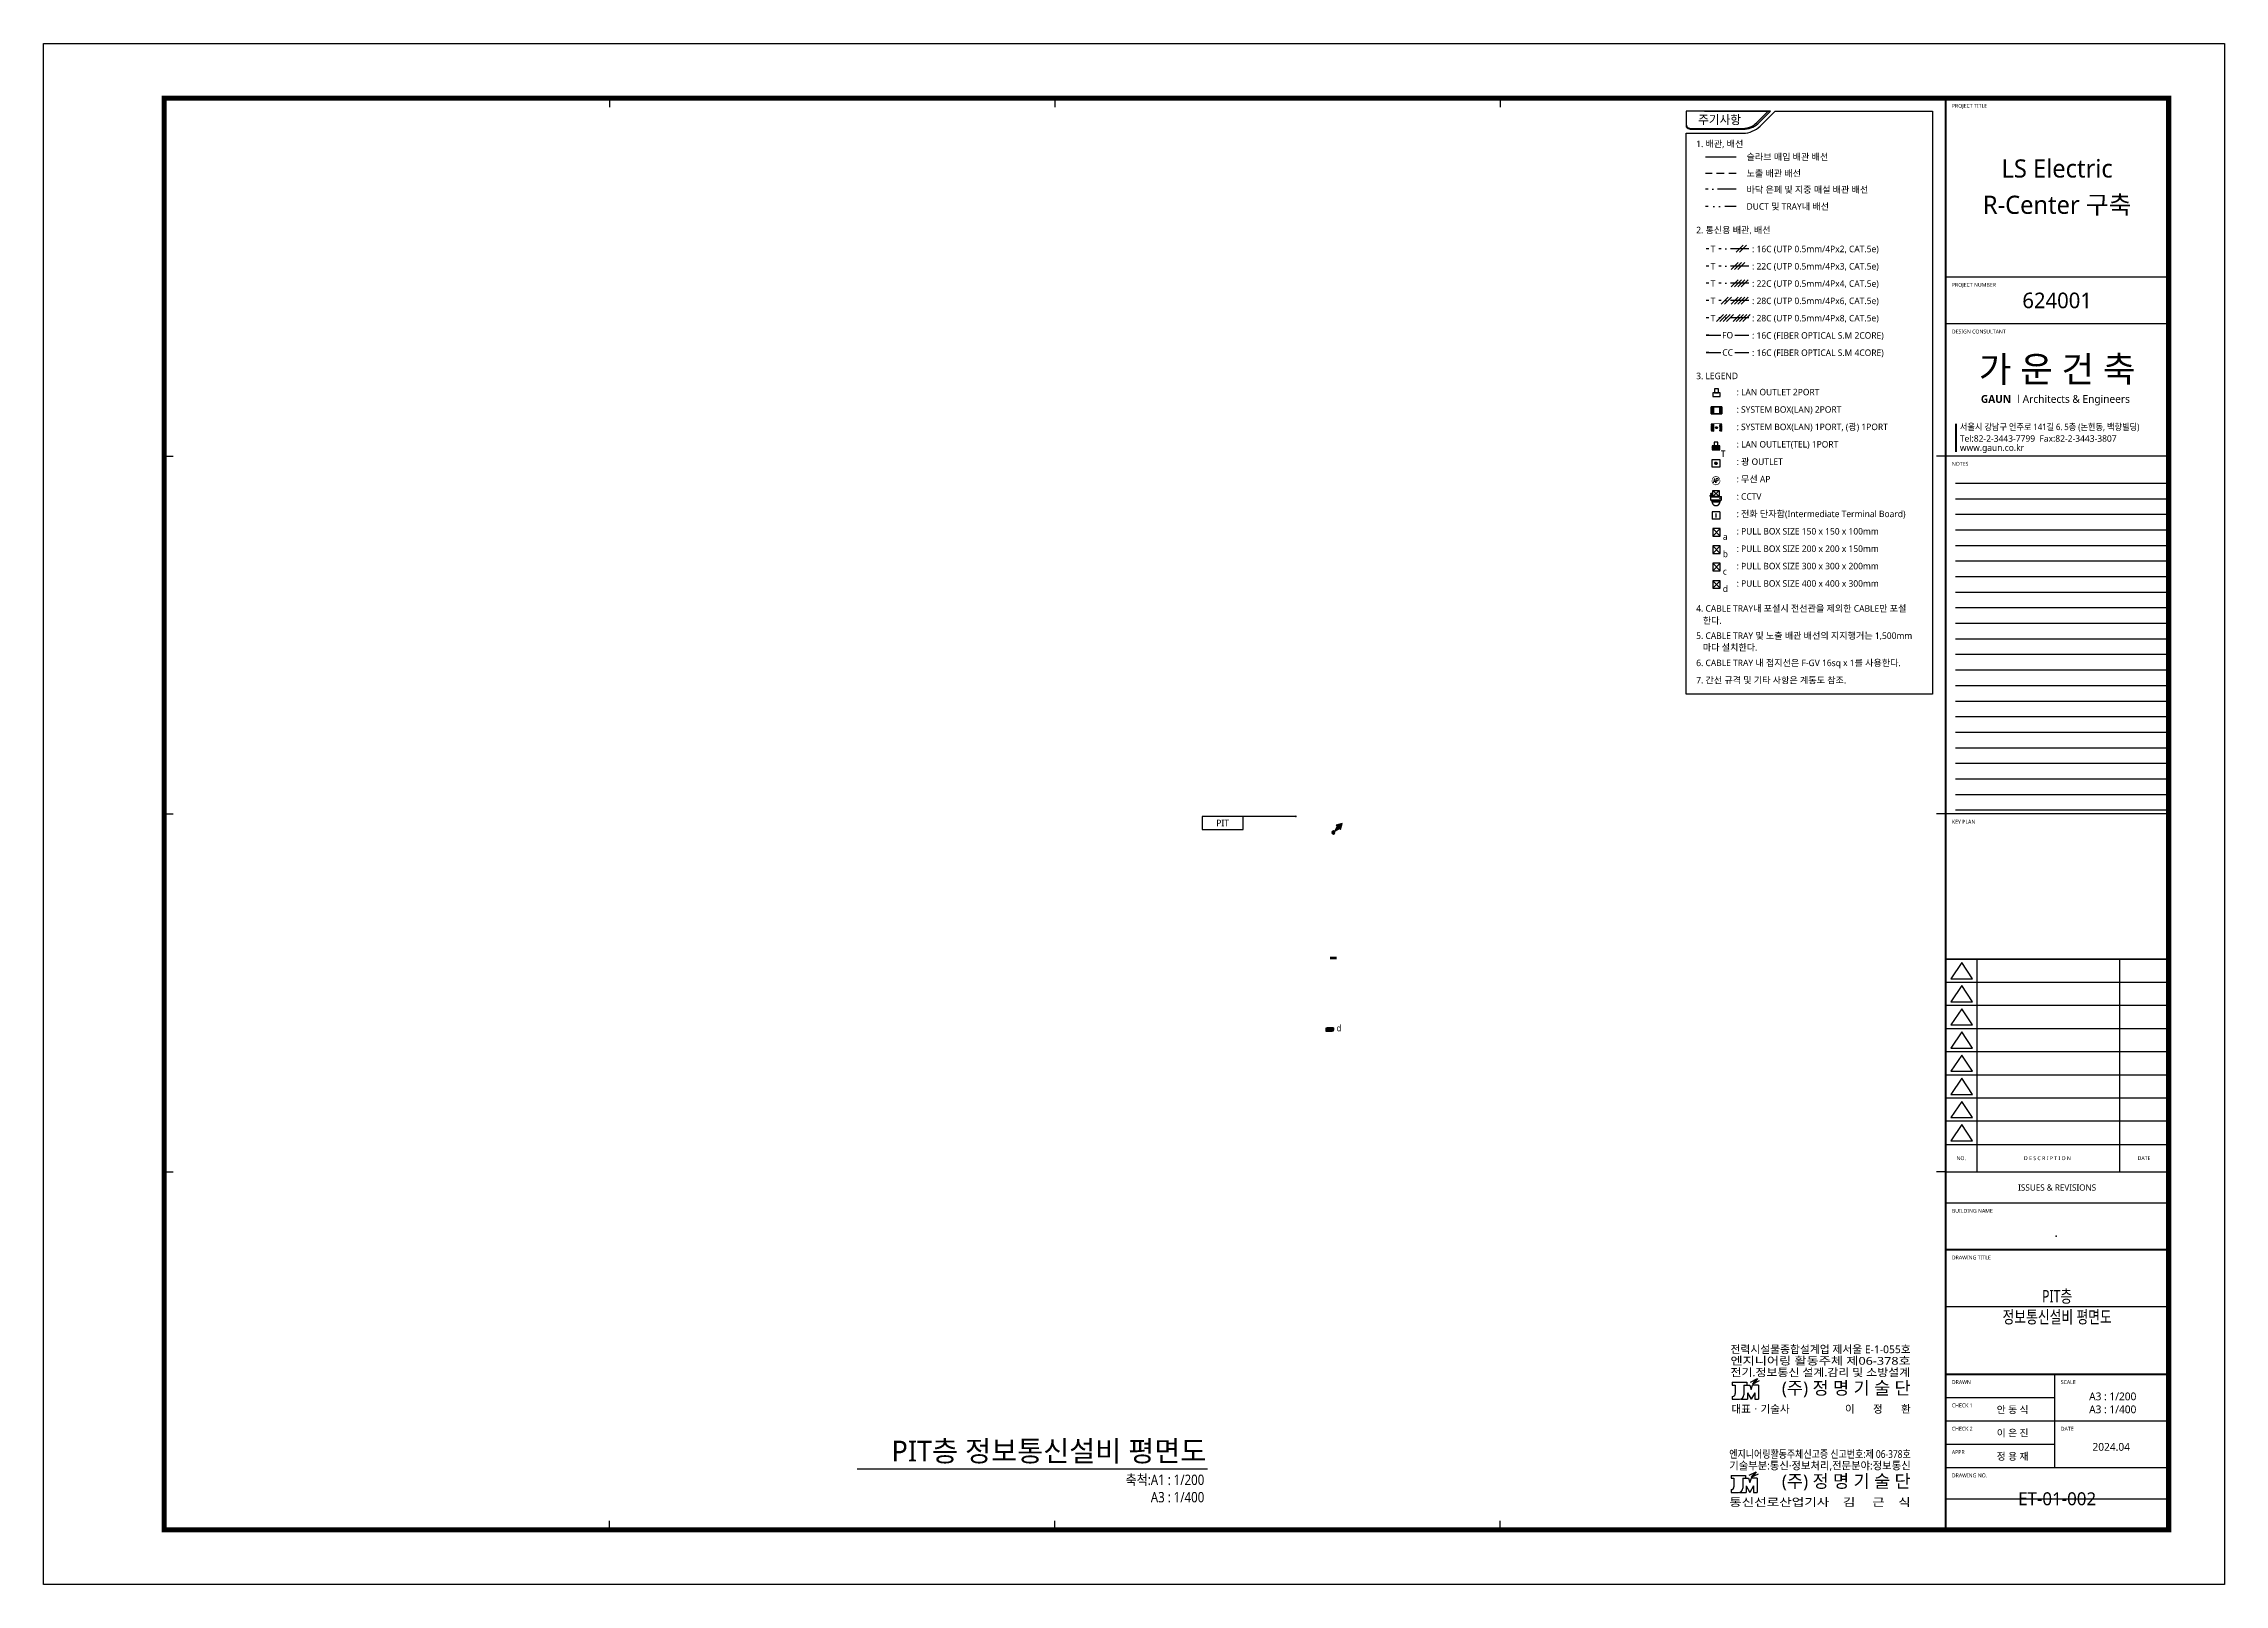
# Model space of a CAD drawing. Header units: millimetres. Extents: x -168200 to 336400, y -118800 to 0.
# Drawn here: x -168200 to 0, y -118800 to 0 of the extents above; entities that cross this region are included whole.
import ezdxf
from ezdxf.enums import TextEntityAlignment as Align

# ---------------------------------------------------------------- set-up
doc = ezdxf.new("R2010")
doc.units = ezdxf.units.MM
doc.header["$LTSCALE"] = 2000
for name, pattern in [('DASHDOT3', [1.5, 1, -0.25, 0, -0.25]), ('DIVIDE', [1.25, 0.5, -0.25, 0, -0.25, 0, -0.25]), ('DIVIDE2', [0.625, 0.25, -0.125, 0, -0.125, 0, -0.125]), ('HIDDEN', [0.375, 0.25, -0.125]), ('X-D_planTF$0$HIDDEN1', [0.1625, 0.1, -0.0625])]:
    doc.linetypes.add(name, pattern=pattern)
doc.layers.get('Defpoints').update_dxf_attribs({"color": 167})
for name, color, linetype in [('3131$0$SYM', 3, 'Continuous'), ('E-SYM', 3, 'Continuous'), ('elec-box', 6, 'Continuous'), ('LIGHT', 3, 'Continuous'), ('RACEWAY', 6, 'Continuous'), ('S', 4, 'Continuous'), ('S2', 4, 'HIDDEN'), ('S3', 4, 'DASHDOT3'), ('S4', 4, 'DIVIDE'), ('SHT', 5, 'Continuous'), ('SYM', 3, 'Continuous'), ('T-TRAY', 6, 'Continuous'), ('TEXT', 3, 'Continuous'), ('TIT', 2, 'Continuous'), ('TRAY', 3, 'Continuous'), ('XR-SHEET(통신)$0$WD', 6, 'Continuous'), ('ztemper', 7, 'Continuous'), ('통신 CABL TRAY', 6, 'Continuous')]:
    doc.layers.add(name, color=color, linetype=linetype)
doc.styles.add('$0$스타일1', font='malgun.ttf')
doc.styles.add('2', font='romanc.shx', dxfattribs={"bigfont": 'gsg1.shx'})
doc.styles.add('GHS', font='malgun.ttf')
doc.styles.add('XR-SHEET$0$XR-SHEET$0$XR-SHEET$0$맑은고딕', font='malgun.ttf')
doc.styles.add('XR-SHEET$0$XR-SHEET$0$XREF-Form$0$맑은고딕', font='malgun.ttf')
doc.styles.add('XR-SHEET$0$XR-SHEET$0$XREF-Form$0$맑은고딕B', font='malgunbd.ttf')
doc.dimstyles.new('DIM-QD 1', dxfattribs={"dimtxt": 3, "dimasz": 1.5, "dimexe": 1, "dimexo": 0, "dimgap": 1, "dimtad": 1, "dimdec": 3, "dimdsep": 46, "dimlunit": 6, "dimtxsty": '$0$스타일1', "dimblk1": 'ARCHTICK', "dimblk2": 'ARCHTICK', "dimsah": 1, "dimcen": 0, "dimclrd": 256, "dimclre": 256, "dimclrt": 3, "dimazin": 2, "dimtfac": 1, "dimtdec": 3, "dimtix": 1, "dimtmove": 2, "dimatfit": 3, "dimldrblk": 'ARCHTICK', "dimfxl": 1, "dimtolj": 1, "dimtzin": 0, "dimarcsym": 0})

msp = doc.modelspace()

# ---------------------------------------------------------------- texts
at = {"layer": 'LIGHT', "style": 'GHS', "width": 0.85}
msp.add_text('d', height=500, dxfattribs=at).set_placement((-68292.1, -75908.1), align=Align.MIDDLE_CENTER)
at = {"layer": 'TEXT', "style": 'GHS', "width": 0.75}
for s, p in [('PIT층', (-12900, -96582.8)), ('정보통신설비 평면도', (-12900, -98182.8))]:
    msp.add_text(s, height=965.94, dxfattribs=at).set_placement(p, align=Align.MIDDLE_CENTER)
at = {"layer": 'TEXT', "style": 'GHS'}
for s, height, p in [('A3 : 1/200', 600, (-8609.7, -104305.4)), ('A3 : 1/400', 600, (-8609.7, -105305.4)), ('ET-01-002', 1000, (-12900, -112200))]:
    msp.add_text(s, height=height, dxfattribs=at).set_placement(p, align=Align.MIDDLE_CENTER)
at = {"layer": 'TIT', "style": 'GHS'}
msp.add_text('PIT층 정보통신설비 평면도', height=1600, dxfattribs=at).set_placement((-78516.4, -108520.3), align=Align.MIDDLE_RIGHT)
at = {"layer": 'TIT', "style": 'GHS', "width": 0.85}
for s, p in [('축척:A1 : 1/200', (-78678.6, -111137.7)), ('A3 : 1/400', (-78678.6, -112475.9))]:
    msp.add_text(s, height=800, dxfattribs=at).set_placement(p, align=Align.RIGHT)

# ---------------------------------------------------------------- blocks, each defined once
blk = doc.blocks.new('XR-FORM-ET', base_point=(461, 408))
at = {"layer": 'Defpoints', "linetype": 'Continuous', "ltscale": 2}
for p, q in [((146700, 21417), (163900, 21417)), ((146700, 6600), (163900, 6600))]:
    blk.add_line(p, q, dxfattribs=at)
for points in [[(147457, 84911), (163900, 84911)], [(147457, 84911), (163900, 84911)], [(147457, 83711), (163900, 83711)], [(147457, 83711), (163900, 83711)], [(147457, 82511), (163900, 82511)], [(147457, 82511), (163900, 82511)], [(147457, 81311), (163900, 81311)], [(147457, 81311), (163900, 81311)], [(147457, 80111), (163900, 80111)], [(147457, 80111), (163900, 80111)], [(147457, 78911), (163900, 78911)], [(147457, 78911), (163900, 78911)], [(147457, 77711), (163900, 77711)], [(147457, 77711), (163900, 77711)], [(147457, 76511), (163900, 76511)], [(147457, 76511), (163900, 76511)], [(147457, 75311), (163900, 75311)], [(147457, 75311), (163900, 75311)], [(147457, 74111), (163900, 74111)], [(147457, 74111), (163900, 74111)], [(147457, 72911), (163900, 72911)], [(147457, 72911), (163900, 72911)], [(147457, 71711), (163900, 71711)], [(147457, 71711), (163900, 71711)], [(147457, 70511), (163900, 70511)], [(147457, 70511), (163900, 70511)], [(147457, 69311), (163900, 69311)], [(147457, 69311), (163900, 69311)], [(147457, 68111), (163900, 68111)], [(147457, 68111), (163900, 68111)], [(147457, 66911), (163900, 66911)], [(147457, 66911), (163900, 66911)], [(147457, 65711), (163900, 65711)], [(147457, 65711), (163900, 65711)], [(147457, 64511), (163900, 64511)], [(147457, 64511), (163900, 64511)], [(147457, 63311), (163900, 63311)], [(147457, 63311), (163900, 63311)], [(147457, 62111), (163900, 62111)], [(147457, 62111), (163900, 62111)], [(147457, 60911), (163900, 60911)], [(147457, 60911), (163900, 60911)], [(147457, 59711), (163900, 59711)]]:
    blk.add_lwpolyline(points, dxfattribs=at)
for p in [(155200, 21417, -2754), (155200, 6600, -2754)]:
    blk.add_point(p, dxfattribs=at)
at = {"layer": 'SHT', "color": 171}
for p, q in [((43650, 114600), (43650, 113900)), ((78000, 114600), (78000, 113900)), ((112350, 114600), (112350, 113900)), ((9300, 87000), (10000, 87000)), ((146700, 87000), (146000, 87000)), ((9300, 59400), (10000, 59400)), ((146700, 59400), (146000, 59400)), ((9300, 31800), (10000, 31800)), ((146700, 31800), (146000, 31800)), ((43650, 4200), (43650, 4900)), ((78000, 4200), (78000, 4900)), ((112350, 4200), (112350, 4900))]:
    blk.add_line(p, q, dxfattribs=at)
at = {"layer": 'SHT'}
for p, q in [((163900, 59400), (146700, 59400)), ((163900, 48198), (146700, 48198)), ((149100, 48198), (149100, 31800)), ((160100, 48198), (160100, 31800)), ((163900, 46413), (146700, 46413)), ((163900, 44628), (146700, 44628)), ((163900, 42844), (146700, 42844)), ((163900, 41059), (146700, 41059)), ((163900, 39274), (146700, 39274)), ((163900, 37489), (146700, 37489)), ((163900, 35705), (146700, 35705)), ((146700, 33920), (163900, 33920)), ((146700, 31800), (163900, 31800)), ((146700, 25800), (163900, 25800)), ((155100, 16200), (155100, 9000)), ((146700, 14400), (155100, 14400)), ((146700, 12600), (163900, 12600)), ((146700, 10800), (155100, 10800)), ((146700, 9000), (163900, 9000))]:
    blk.add_line(p, q, dxfattribs=at)
blk.add_lwpolyline([(0, 118800), (168200, 118800), (168200, 0), (0, 0)], close=True, dxfattribs=at)
at = {"layer": 'SHT', "const_width": 400}
blk.add_lwpolyline([(9300, 114600), (163900, 114600), (163900, 4200), (9300, 4200)], close=True, dxfattribs=at)
at = {"layer": 'SHT'}
for points, const_width in [([(146700, 114600), (146700, 4200)], 160), ([(146700, 100800), (163900, 100800)], 114), ([(146700, 97200), (163900, 97200)], 114), ([(146700, 87000), (163900, 87000)], 114), ([(146700, 48198), (163900, 48198)], 114), ([(146700, 29400), (163900, 29400)], 114), ([(146700, 25800), (163900, 25800)], 160), ([(146700, 25800), (163900, 25800)], 140), ([(146700, 16200), (163900, 16200)], 160)]:
    blk.add_lwpolyline(points, dxfattribs=dict(at, const_width=const_width))
at = {"layer": 'SHT', "color": 7, "const_width": 140}
blk.add_lwpolyline([(147500, 89500), (147500, 87300)], dxfattribs=at)
at = {"layer": 'SHT', "linetype": 'Continuous', "ltscale": 2}
blk.add_lwpolyline([(147457, 59711), (163900, 59711)], dxfattribs=at)
at = {"layer": 'SHT', "linetype": 'Continuous', "flags": 128}
for points in [[(147937, 47949), (147097, 46700), (148777, 46700)], [(147937, 46165), (147097, 44915), (148777, 44915)], [(147937, 44380), (147097, 43131), (148777, 43131)], [(147937, 42595), (147097, 41346), (148777, 41346)], [(147937, 40810), (147097, 39561), (148777, 39561)], [(147937, 39026), (147097, 37776), (148777, 37776)], [(147937, 37241), (147097, 35992), (148777, 35992)], [(147937, 35456), (147097, 34207), (148777, 34207)]]:
    blk.add_lwpolyline(points, close=True, dxfattribs=at)
at = {"layer": 'SHT'}
for p in [(155226, 26855), (155300, 6600, -2754)]:
    blk.add_point(p, dxfattribs=at)
at = {"layer": 'XR-SHEET(통신)$0$WD', "color": 4}
for p, q in [((130248, 15590), (130248, 15367)), ((130248, 15590), (131366, 15590)), ((130248, 15367), (130472, 15367)), ((130472, 15367), (130472, 14705)), ((131142, 15367), (131142, 14605)), ((131142, 15367), (131589, 15367)), ((131366, 15590), (131366, 15367)), ((131589, 15367), (131701, 15032)), ((131641, 15594), (132187, 15864)), ((131701, 15032), (131812, 15367)), ((132077, 15810), (131805, 15443)), ((131805, 15443), (132351, 15713)), ((131805, 15443), (131956, 15552)), ((132259, 15367), (131812, 15367)), ((131833, 15480), (131983, 15589)), ((131861, 15518), (132011, 15626)), ((131879, 15479), (131928, 15515)), ((131888, 15555), (132038, 15664)), ((132187, 15864), (131915, 15497)), ((131916, 15592), (132066, 15701)), ((131943, 15629), (132093, 15738)), ((131971, 15667), (132121, 15775)), ((131999, 15704), (132149, 15813)), ((132026, 15741), (132176, 15850)), ((132054, 15778), (132141, 15842)), ((132259, 15367), (132259, 14270)), ((130248, 14493), (130248, 14270)), ((130248, 14493), (130260, 14493)), ((130248, 14270), (130807, 14270)), ((130903, 14284), (130903, 14270)), ((130903, 14270), (131421, 14270)), ((131421, 14780), (131701, 14270)), ((131421, 14780), (131421, 14270)), ((131980, 14780), (131701, 14270)), ((131980, 14780), (131980, 14270)), ((131980, 14270), (132259, 14270)), ((131545, 8409), (132092, 8679)), ((131982, 8625), (131710, 8257)), ((131710, 8257), (132256, 8527)), ((131765, 8332), (131915, 8441)), ((131793, 8369), (131943, 8478)), ((132092, 8679), (131819, 8311)), ((131820, 8407), (131971, 8515)), ((131848, 8444), (131998, 8553)), ((131876, 8481), (132026, 8590)), ((131903, 8518), (132053, 8627)), ((131931, 8556), (132081, 8664)), ((131958, 8593), (132046, 8656)), ((130153, 8405), (130153, 8181)), ((130153, 8405), (131270, 8405)), ((130153, 8181), (130377, 8181)), ((130153, 7308), (130153, 7084)), ((130153, 7308), (130164, 7308)), ((130153, 7084), (130712, 7084)), ((130377, 8181), (130377, 7520)), ((130808, 7098), (130808, 7084)), ((130808, 7084), (131326, 7084)), ((131047, 8181), (131047, 7419)), ((131047, 8181), (131494, 8181)), ((131270, 8405), (131270, 8181)), ((131326, 7595), (131605, 7084)), ((131326, 7595), (131326, 7084)), ((131494, 8181), (131605, 7846)), ((131605, 7846), (131717, 8181)), ((131885, 7595), (131605, 7084)), ((131710, 8257), (131860, 8366)), ((132164, 8181), (131717, 8181)), ((131738, 8295), (131888, 8404)), ((131784, 8294), (131833, 8329)), ((131885, 7595), (131885, 7084)), ((131885, 7084), (132164, 7084)), ((132164, 8181), (132164, 7084))]:
    blk.add_line(p, q, dxfattribs=at)
for centre, radius in [((130260, 14705), 212), ((130807, 14605), 335), ((130164, 7520), 212), ((130712, 7419), 335)]:
    blk.add_arc(centre, radius, 270, 0, dxfattribs=at)
at = {"layer": 'SHT', "color": 9, "style": 'XR-SHEET$0$XR-SHEET$0$XREF-Form$0$맑은고딕'}
for s, p in [('PROJECT TITLE', (147180, 114000)), ('PROJECT NUMBER', (147180, 100200)), ('DESIGN CONSULTANT', (147180, 96600)), ('NOTES', (147180, 86400)), ('KEY PLAN', (147180, 58800)), ('BUILDING NAME', (147180, 28800)), ('DRAWING TITLE', (147180, 25200)), ('DRAWN', (147180, 15600)), ('SCALE', (155580, 15600)), ('CHECK 1', (147180, 13800)), ('CHECK 2', (147180, 12000)), ('DATE', (155580, 12000)), ('APPR', (147180, 10200)), ('DRAWING NO.', (147180, 8400))]:
    blk.add_text(s, height=300, dxfattribs=at).set_placement(p, align=Align.MIDDLE_LEFT)
at = {"layer": 'SHT', "color": 3}
for s, height, style, p in [('LS Electric', 1400, 'XR-SHEET$0$XR-SHEET$0$XR-SHEET$0$맑은고딕', (155300, 109174)), ('R-Center 구축', 1400, 'XR-SHEET$0$XR-SHEET$0$XR-SHEET$0$맑은고딕', (155300, 106374)), ('GAUN ', 600, 'XR-SHEET$0$XR-SHEET$0$XREF-Form$0$맑은고딕B', (150686, 91400)), ('안 동 식', 540, 'XR-SHEET$0$XR-SHEET$0$XREF-Form$0$맑은고딕', (151865, 13467)), ('이 은 진', 540, 'XR-SHEET$0$XR-SHEET$0$XREF-Form$0$맑은고딕', (151865, 11667)), ('정 용 재', 540, 'XR-SHEET$0$XR-SHEET$0$XREF-Form$0$맑은고딕', (151865, 9867)), ('2024.04', 600, 'XR-SHEET$0$XR-SHEET$0$XREF-Form$0$맑은고딕', (159471, 10601))]:
    blk.add_text(s, height=height, dxfattribs=dict(at, style=style)).set_placement(p, align=Align.MIDDLE_CENTER)
at = {"layer": 'SHT', "style": 'XR-SHEET$0$XR-SHEET$0$XR-SHEET$0$맑은고딕'}
blk.add_text('624001', height=1200, dxfattribs=at).set_placement((155300, 99000), align=Align.MIDDLE_CENTER)
at = {"layer": 'SHT', "color": 2, "style": 'XR-SHEET$0$XR-SHEET$0$XREF-Form$0$맑은고딕B'}
blk.add_text('가 운 건 축', height=2000, dxfattribs=at).set_placement((155300, 93700), align=Align.MIDDLE_CENTER)
at = {"layer": 'SHT', "color": 7, "style": 'XR-SHEET$0$XR-SHEET$0$XREF-Form$0$맑은고딕'}
blk.add_text('l Architects & Engineers', height=600, dxfattribs=at).set_placement((156577, 91400), align=Align.MIDDLE_CENTER)
at = {"layer": 'SHT', "color": 7, "style": 'XR-SHEET$0$XR-SHEET$0$XREF-Form$0$맑은고딕', "width": 0.9}
blk.add_text('서울시 강남구 언주로 141길 6. 5층 (논현동, 백향빌딩)', height=500, dxfattribs=at).set_placement((147800, 89250), align=Align.MIDDLE_LEFT)
at = {"layer": 'SHT', "color": 7, "style": 'XR-SHEET$0$XR-SHEET$0$XREF-Form$0$맑은고딕'}
for s, p in [('Tel:82-2-3443-7799  Fax:82-2-3443-3807', (147800, 88350)), ('www.gaun.co.kr', (147800, 87650))]:
    blk.add_text(s, height=500, dxfattribs=at).set_placement(p, align=Align.MIDDLE_LEFT)
at = {"layer": 'SHT', "color": 9, "style": 'XR-SHEET$0$XR-SHEET$0$XREF-Form$0$맑은고딕'}
for s, height, p in [('NO.', 300, (147900, 32860)), ('D E S C R I P T I O N ', 300, (154600, 32860)), ('DATE', 300, (162000, 32860)), ('ISSUES & REVISIONS', 480, (155300, 30600))]:
    blk.add_text(s, height=height, dxfattribs=at).set_placement(p, align=Align.MIDDLE_CENTER)
at = {"layer": 'XR-SHEET(통신)$0$WD', "color": 4, "style": 'GHS'}
for s, width, p, p2 in [('전력시설물종합설계업 제서울 E-1-055호', 0.91927, (130104, 17826), (144006, 17826)), ('엔지니어링 활동주체 제06-378호', 1.128043, (130104, 16936), (144006, 16936)), ('전기.정보통신 설계.감리 및 소방설계', 1.013777, (130104, 16045), (143963, 16045)), ('엔지니어링활동주체신고증 신고번호:제 06-378호', 0.764554, (130009, 9750), (144006, 9750)), ('기술부분:통신·정보처리,전문분야:정보통신', 0.894617, (130009, 8859), (144006, 8859)), ('통신선로산업기사    김     근    식', 1.084493, (130009, 6039), (144006, 6039))]:
    blk.add_text(s, height=595.76, dxfattribs=dict(at, width=width)).set_placement(p, p2, align=Align.FIT)
for s, height, p in [('(주) 정 명 기 술 단', 992.94, (144006, 14644)), ('이       정       환', 595.76, (144006, 13225)), ('(주) 정 명 기 술 단', 992.94, (144006, 7459))]:
    blk.add_text(s, height=height, dxfattribs=at).set_placement(p, align=Align.RIGHT)
blk.add_text('대표ㆍ기술사 ', height=595.8, dxfattribs=at).set_placement((130182, 13225))
blk = doc.blocks.new('D24')
at = {"layer": 'SYM'}
for points in [[(-125, 125), (-125, 0), (125, 0), (125, 125)], [(-62.5, 250), (-62.5, 125), (62.5, 125), (62.5, 250)]]:
    blk.add_lwpolyline(points, close=True, dxfattribs=at)
blk = doc.blocks.new('h2')
at = {"layer": 'SYM'}
for p, q in [((-2, 2), (2, -2)), ((2, 2), (-2, -2))]:
    blk.add_line(p, q, dxfattribs=at)
blk.add_lwpolyline([(-2, 2), (-2, -2), (2, -2), (2, 2)], close=True, dxfattribs=at)
blk = doc.blocks.new('C13')
at = {"layer": 'SYM'}
for p, q in [((-100, -1), (1, 100)), ((-99, -12), (12, 99)), ((-99, 12), (-12, 99)), ((-97, -22), (22, 97)), ((-96, -1), (5, 100)), ((-96, 27), (-27, 96)), ((-95, -12), (16, 99)), ((-95, 12), (-8, 99)), ((-94, -32), (32, 94)), ((-93, -22), (26, 97)), ((-92, 27), (-23, 96)), ((-90, -32), (36, 94)), ((-90, -40), (40, 90)), ((-88, 48), (-48, 88)), ((-86, -40), (44, 90)), ((-86, -48), (48, 86)), ((-84, 48), (-44, 88)), ((-82, -48), (52, 86)), ((-81, -56), (56, 81)), ((-77, -56), (60, 81)), ((-75, -63), (63, 75)), ((-71, -63), (67, 75)), ((-69, -69), (69, 69)), ((-65, -69), (73, 69)), ((-62, -75), (75, 62)), ((-58, -75), (79, 62)), ((-55, -80), (80, 55)), ((-51, -80), (84, 55)), ((-47, -84), (84, 47)), ((-43, -84), (88, 47)), ((-39, -88), (88, 39)), ((-35, -88), (92, 39)), ((-30, -92), (92, 30)), ((-26, -92), (96, 30)), ((-20, -94), (94, 20)), ((-16, -94), (98, 20)), ((-9, -95), (95, 9)), ((-5, -95), (99, 9)), ((4, -95), (95, -4)), ((8, -95), (99, -4)), ((18, -94), (94, -18)), ((22, -94), (98, -18)), ((36, -88), (88, -36)), ((40, -88), (92, -36))]:
    blk.add_line(p, q, dxfattribs=at)
blk.add_lwpolyline([(-302, 302), (298, 302), (298, -298), (-302, -298)], close=True, dxfattribs=at)
for centre in [(-2, 2), (2, 2)]:
    blk.add_circle(centre, 97.7, dxfattribs=at)
blk = doc.blocks.new('I10')
at = {"layer": 'SYM'}
for p, q in [((-263, 175), (263, 175)), ((263, 175), (-263, 175))]:
    blk.add_line(p, q, dxfattribs=at)
blk.add_wipeout([(-263, 175), (263, 175), (263, -175), (-263, -175)]).dxf.layer = 'SYM'
h = blk.add_hatch(dxfattribs=at)
h.set_pattern_fill('ANSI31', color=256, scale=100, style=0)
h.set_pattern_definition([(45, (-952.16, 585.042), (-8.83883, 8.83883), [])])
h.paths.add_polyline_path([(-263, 175), (-263, -175), (-158, -175), (-158, 175)])
h.paths.add_polyline_path([(263, -175), (263, 175), (158, 175), (158, -175)])
h.paths.add_polyline_path([(51, -2, 1), (-47, -2, 1)])
for p, q in [((-158, 175), (-158, -175)), ((158, 175), (158, -175))]:
    blk.add_line(p, q, dxfattribs=at)
blk.add_circle((2, -2), 48.8, dxfattribs=at)
blk = doc.blocks.new('I6')
at = {"layer": 'SYM', "linetype": 'Continuous'}
blk.add_lwpolyline([(-54, 166), (-103, 142), (-142, 103), (-166, 54), (-175, 0), (-166, -54), (-142, -103), (-103, -142), (-54, -166), (0, -175), (54, -166), (103, -142), (142, -103), (166, -54), (175, 0), (166, 54), (142, 103), (103, 142), (54, 166), (0, 175)], close=True, dxfattribs=at)
blk.add_wipeout([(-54, 166), (-103, 142), (-142, 103), (-166, 54), (-175, 0), (-166, -54), (-142, -103), (-103, -142), (-54, -166), (0, -175), (54, -166), (103, -142), (142, -103), (166, -54), (175, 0), (166, 54), (142, 103), (103, 142), (54, 166), (0, 175)]).dxf.layer = 'SYM'
blk = doc.blocks.new('Dome(평면도)-박스1')
at = {"color": 0, "linetype": 'Continuous', "lineweight": 25}
for p, q in [((550, 280), (547, 272)), ((547, 270), (551, 164)), ((963, 271), (548, 271)), ((548, 271), (963, 271)), ((550, 280), (961, 280)), ((553, 159), (584, 120)), ((554, 271), (554, 271)), ((880, 120), (585, 120)), ((585, 120), (585, 120)), ((586, 119), (586, 116)), ((587, 115), (587, 115)), ((588, 114), (878, 114)), ((588, 114), (588, 111)), ((589, 111), (589, 111)), ((589, 110), (877, 110)), ((589, 110), (590, 107)), ((590, 106), (591, 106)), ((591, 105), (876, 105)), ((591, 105), (592, 102)), ((592, 102), (592, 102)), ((593, 101), (594, 98)), ((594, 97), (599, 95)), ((599, 95), (599, 93)), ((600, 93), (604, 91)), ((604, 91), (907, 91)), ((607, 91), (607, 90)), ((904, 90), (607, 90)), ((607, 90), (607, 87)), ((615, 281), (617, 281)), ((616, 271), (616, 271)), ((617, 281), (624, 281)), ((624, 281), (626, 281)), ((626, 281), (632, 281)), ((632, 281), (635, 281)), ((635, 281), (641, 281)), ((644, 281), (690, 281)), ((690, 281), (695, 281)), ((695, 281), (712, 281)), ((712, 281), (716, 281)), ((717, 280), (717, 280)), ((821, 281), (825, 281)), ((825, 281), (829, 281)), ((830, 281), (831, 281)), ((838, 281), (876, 281)), ((903, 87), (904, 90)), ((904, 90), (904, 91)), ((907, 91), (911, 93)), ((912, 95), (917, 97)), ((912, 93), (912, 95)), ((917, 98), (918, 101)), ((918, 102), (919, 102)), ((919, 102), (920, 105)), ((920, 106), (920, 106)), ((921, 107), (921, 110)), ((922, 111), (922, 111)), ((923, 111), (923, 114)), ((924, 115), (924, 115)), ((925, 116), (925, 119)), ((926, 281), (929, 281)), ((926, 120), (926, 120)), ((927, 120), (958, 159)), ((930, 281), (939, 281)), ((939, 281), (940, 281)), ((940, 281), (945, 281)), ((945, 281), (945, 281)), ((960, 164), (964, 270)), ((964, 272), (961, 280))]:
    blk.add_line(p, q, dxfattribs=at)
at = {"color": 0, "linetype": 'Continuous', "lineweight": 13}
for p, q in [((964, 272), (547, 272)), ((964, 270), (547, 270)), ((958, 159), (553, 159)), ((560, 149), (950, 149)), ((881, 120), (584, 120)), ((585, 120), (880, 120)), ((586, 119), (880, 119)), ((586, 116), (925, 116)), ((924, 115), (587, 115)), ((879, 115), (587, 115)), ((588, 111), (923, 111)), ((922, 111), (589, 111)), ((877, 111), (589, 111)), ((590, 107), (921, 107)), ((920, 106), (590, 106)), ((876, 106), (591, 106)), ((592, 102), (919, 102)), ((919, 102), (592, 102)), ((875, 102), (592, 102)), ((593, 101), (874, 101)), ((594, 98), (917, 98)), ((917, 97), (594, 97)), ((870, 95), (599, 95)), ((599, 95), (870, 95)), ((599, 93), (912, 93)), ((911, 93), (600, 93)), ((866, 91), (604, 91)), ((903, 87), (607, 87)), ((624, 280), (624, 281)), ((626, 281), (626, 280)), ((695, 280), (695, 280)), ((713, 280), (695, 280)), ((713, 280), (713, 280)), ((907, 91), (866, 91)), ((912, 95), (870, 95)), ((870, 95), (912, 95)), ((874, 101), (918, 101)), ((918, 102), (875, 102)), ((920, 106), (876, 106)), ((876, 105), (920, 105)), ((922, 111), (877, 111)), ((877, 110), (921, 110)), ((878, 114), (923, 114)), ((924, 115), (879, 115)), ((880, 120), (926, 120)), ((926, 120), (880, 120)), ((880, 119), (925, 119)), ((927, 120), (881, 120)), ((904, 208), (908, 208)), ((905, 218), (909, 218))]:
    blk.add_line(p, q, dxfattribs=at)
at = {"color": 0, "linetype": 'Continuous'}
for p, q in [((643, 505), (868, 505)), ((643, 280), (643, 505)), ((868, 505), (643, 280)), ((643, 505), (868, 280)), ((868, 280), (643, 280)), ((868, 505), (868, 280))]:
    blk.add_line(p, q, dxfattribs=at)
at = {"color": 0}
blk.add_lwpolyline([(584, 280, -0.257019), (548, 287, -0.284748), (538, 319, -0.605), (569, 327, 0.493894), (605, 329, 0.620282), (587, 361, -0.551754), (564, 393, -0.310226), (602, 419, -0.286191), (643, 392)], format="xyb", dxfattribs=at)
at = {"color": 0, "linetype": 'Continuous', "lineweight": 25}
for centre, radius, start, end in [((548, 272), 0.889, 161.56505, 270), ((548, 270), 0.889, 90, 182), ((559, 165), 8.89, 182, 219.06403), ((585, 121), 1.48, 219.06403, 247), ((587, 116), 0.889, 191, 247), ((589, 111), 0.889, 191, 247), ((591, 107), 0.889, 191, 247), ((593, 102), 0.889, 191, 247), ((594, 98), 0.889, 191, 247), ((600, 94), 0.889, 191, 247), ((604, 92), 1.19, 247, 270), ((690, 280), 1.19, 14.47872, 90), ((821, 280), 1.19, 90, 165.52128), ((907, 92), 1.19, 270, 293), ((911, 94), 0.889, 293, 349), ((916, 98), 0.889, 293, 349), ((918, 102), 0.889, 293, 349), ((920, 107), 0.889, 293, 349), ((922, 111), 0.889, 293, 349), ((924, 116), 0.889, 293, 349), ((926, 121), 1.48, 293, 320.93597), ((951, 165), 8.89, 320.93597, 358), ((963, 272), 0.889, 270, 18.43495), ((963, 270), 0.889, 358, 90)]:
    blk.add_arc(centre, radius, start, end, dxfattribs=at)
at = {"color": 0, "linetype": 'Continuous', "lineweight": 25, "extrusion": (0, 0, -1)}
for centre, radius, start, end in [((-585, 118), 1.19, 113, 169), ((-587, 114), 0.889, 113, 169), ((-588, 110), 0.889, 113, 169), ((-590, 105), 0.889, 113, 169), ((-592, 101), 0.889, 113, 169), ((-598, 94), 0.889, 113, 169), ((-716, 280), 0.889, 90, 167.55716), ((-913, 94), 0.889, 11, 67), ((-919, 101), 0.889, 11, 67), ((-921, 105), 0.889, 11, 67), ((-922, 110), 0.889, 11, 67), ((-924, 114), 0.889, 11, 67), ((-926, 279), 1.48, 23.57884, 90), ((-926, 118), 1.19, 11, 67)]:
    blk.add_arc(centre, radius, start, end, dxfattribs=at)
at = {"color": 0, "linetype": 'Continuous', "lineweight": 13}
for centre, major_axis, ratio, start_param, end_param in [((635, 279), (0, -1.48), 0.731354, 1.982313, 3.141593), ((641, 279), (0, -1.48), 0.731354, 1.982323, 3.141593), ((694, 280), (5.96, -0.1), 0.03173, 1.298617, 2.088892), ((695, 280), (0, -0.889), 0.292372, 1.745329, 3.141593), ((712, 280), (0, -0.889), 0.292372, 1.745329, 3.141593), ((711, 280), (-6.03, -0.19), 0.016462, 3.144702, 4.391289), ((825, 280), (0, 1.19), 0.848048, 0, 1.318093), ((829, 280), (0, -1.19), 0.848048, 3.141593, 4.459686), ((830, 280), (0, -1.19), 0.848048, 3.141593, 4.459709), ((831, 280), (0, -1.19), 0.848048, 3.141593, 4.459709), ((838, 280), (0, -1.19), 0.425302, 1.823477, 3.141593), ((876, 280), (0, -1.19), 0.627014, 1.823477, 3.141593), ((929, 279), (0, -1.48), 0.470914, 3.141593, 4.300869), ((930, 279), (0, -1.48), 0.224951, 3.141593, 4.300872), ((930, 279), (0, -1.48), 0.2631, 3.141593, 4.300872)]:
    blk.add_ellipse(centre, major_axis=major_axis, ratio=ratio, start_param=start_param, end_param=end_param, dxfattribs=at)
at = {"color": 0, "linetype": 'Continuous', "lineweight": 25}
for centre, major_axis, ratio, start_param, end_param in [((-8039, -9991), (-8892, -10365), 0.040576, 3.031055, 3.031252), ((9501, -9932), (8843, -10306), 0.040684, 2.960952, 2.96115), ((878, 280), (0, -1.19), 1, 1.823911, 3.141499)]:
    blk.add_ellipse(centre, major_axis=major_axis, ratio=ratio, start_param=start_param, end_param=end_param, dxfattribs=at)
for points, knots in [([(607, 87), (607, 87), (607, 86), (608, 84), (608, 83), (608, 81), (608, 79), (608, 78), (608, 76), (609, 75), (609, 73), (609, 71), (609, 70), (609, 68), (610, 67), (610, 65), (610, 64), (611, 62), (611, 61), (611, 59), (612, 58), (612, 56), (613, 55), (613, 53), (613, 52), (614, 50), (614, 49), (615, 47), (615, 46), (616, 44), (616, 43), (617, 41), (618, 40), (618, 38), (619, 37), (619, 36), (620, 34), (621, 33), (621, 31), (622, 30), (623, 28), (623, 27), (624, 26), (625, 24), (625, 23), (626, 22), (627, 20), (628, 19), (629, 17), (630, 16), (630, 14), (631, 13), (632, 12), (633, 10), (634, 9), (635, 8), (636, 6), (637, 5), (638, 4), (639, 3), (640, 1), (641, 0), (642, -1), (643, -2), (644, -4), (645, -5), (646, -6), (647, -7), (648, -8), (649, -9), (651, -11), (652, -12), (653, -13), (654, -14), (655, -15), (656, -16), (658, -17), (659, -18), (660, -19), (661, -20), (663, -21), (664, -22), (665, -23), (666, -24), (668, -25), (669, -26), (671, -27), (672, -28), (673, -29), (675, -30), (676, -31), (677, -32), (679, -33), (680, -34), (682, -34), (683, -35), (684, -36), (686, -37), (687, -37), (688, -38), (690, -39), (691, -39), (693, -40), (694, -41), (696, -41), (697, -42), (698, -43), (700, -43), (701, -44), (703, -44), (704, -45), (706, -46), (708, -46), (709, -47), (711, -47), (713, -48), (714, -48), (716, -49), (718, -49), (719, -50), (721, -50), (723, -50), (724, -51), (726, -51), (727, -51), (729, -52), (731, -52), (733, -52), (734, -53), (736, -53), (738, -53), (739, -53), (741, -53), (743, -54), (744, -54), (746, -54), (748, -54), (749, -54), (751, -54), (752, -54), (754, -54), (755, -54), (755, -54)], [0, 0, 0, 0, 0.007142, 0.014314, 0.021518, 0.028751, 0.036015, 0.043308, 0.050632, 0.05737, 0.064133, 0.070921, 0.077732, 0.084567, 0.091426, 0.098307, 0.105212, 0.112139, 0.119089, 0.12606, 0.133054, 0.139668, 0.1463, 0.152951, 0.159621, 0.166309, 0.173421, 0.180553, 0.187704, 0.194875, 0.202064, 0.209271, 0.216083, 0.222911, 0.229754, 0.236611, 0.243484, 0.250371, 0.257272, 0.264186, 0.271114, 0.278054, 0.284883, 0.291724, 0.298576, 0.30544, 0.312863, 0.320299, 0.327747, 0.335205, 0.342675, 0.350155, 0.357216, 0.364286, 0.371363, 0.378448, 0.38554, 0.392639, 0.399745, 0.406856, 0.413973, 0.421094, 0.428094, 0.435097, 0.442104, 0.449114, 0.456255, 0.463398, 0.470544, 0.477691, 0.48484, 0.491861, 0.498884, 0.505906, 0.512928, 0.520093, 0.527256, 0.534418, 0.541578, 0.548735, 0.555889, 0.56304, 0.570604, 0.578163, 0.585717, 0.593265, 0.600807, 0.608342, 0.61544, 0.622531, 0.629615, 0.636692, 0.64376, 0.650821, 0.657872, 0.664914, 0.671947, 0.67897, 0.685857, 0.692734, 0.6996, 0.706455, 0.713424, 0.72038, 0.727323, 0.734254, 0.741171, 0.747952, 0.75472, 0.761473, 0.768213, 0.776217, 0.784201, 0.792163, 0.800104, 0.808022, 0.815917, 0.823432, 0.830925, 0.838396, 0.845845, 0.85327, 0.860673, 0.868052, 0.875407, 0.883087, 0.890739, 0.898364, 0.905962, 0.913531, 0.921072, 0.928584, 0.936067, 0.943521, 0.950944, 0.958338, 0.965702, 0.972617, 0.979504, 0.986364, 0.993196, 1, 1, 1, 1]), ([(615, 281), (615, 281), (615, 281), (615, 281), (615, 281), (614, 281), (614, 281), (614, 281), (614, 281), (614, 281), (614, 281), (614, 281), (614, 280), (614, 280), (614, 280), (613, 280), (613, 280), (613, 280), (613, 280), (613, 280), (613, 280), (613, 280)], [0, 0, 0, 0, 0.044952, 0.096414, 0.148043, 0.199868, 0.251915, 0.30421, 0.356775, 0.409631, 0.462793, 0.516275, 0.569999, 0.623639, 0.678027, 0.732932, 0.788356, 0.84428, 0.900677, 0.957502, 1, 1, 1, 1]), ([(617, 281), (617, 281), (617, 281), (617, 281), (617, 281), (616, 281), (616, 281), (616, 281), (616, 281), (616, 280), (616, 280), (616, 280), (616, 280), (616, 280), (616, 280), (616, 280), (616, 280), (616, 280)], [0, 0, 0, 0, 0.25, 0.25, 0.375, 0.375, 0.4375, 0.4375, 0.5, 0.5, 0.75, 0.75, 0.8125, 0.8125, 0.875, 0.875, 1, 1, 1, 1]), ([(631, 280), (631, 280), (631, 280), (631, 280), (631, 280), (631, 280), (631, 280), (631, 281), (631, 281), (632, 281), (632, 281), (632, 281), (632, 281), (632, 281), (632, 281), (632, 281), (632, 281), (632, 281)], [0, 0, 0, 0, 0.25, 0.25, 0.375, 0.375, 0.4375, 0.4375, 0.5, 0.5, 0.75, 0.75, 0.8125, 0.8125, 0.875, 0.875, 1, 1, 1, 1]), ([(641, 281), (641, 281), (642, 281), (642, 281), (642, 281), (643, 281), (643, 281), (643, 281), (643, 281), (643, 281), (643, 281), (643, 281), (644, 281), (644, 281), (644, 281), (644, 281), (644, 281), (644, 281), (644, 281), (644, 281), (644, 281), (644, 281), (644, 281), (644, 281)], [0, 0, 0, 0, 0.25, 0.25, 0.5, 0.5, 0.625, 0.625, 0.75, 0.75, 0.8125, 0.8125, 0.875, 0.875, 0.9375, 0.9375, 0.96875, 0.96875, 0.984375, 0.984375, 0.992187, 0.992187, 1, 1, 1, 1]), ([(645, 280), (645, 280), (645, 280), (645, 280), (645, 280), (645, 280), (645, 280), (645, 280), (645, 281), (645, 281), (644, 281), (644, 281), (644, 281), (644, 281), (644, 281), (644, 281), (644, 281), (644, 281), (644, 281)], [0, 0, 0, 0, 0.063395, 0.154915, 0.237844, 0.31212, 0.378292, 0.437681, 0.49425, 0.565854, 0.633583, 0.697826, 0.731086, 0.771006, 0.817715, 0.871278, 0.931905, 1, 1, 1, 1]), ([(755, -54), (756, -54), (757, -54), (759, -54), (760, -54), (762, -54), (764, -54), (765, -54), (767, -54), (768, -54), (770, -53), (771, -53), (773, -53), (774, -53), (776, -53), (778, -52), (779, -52), (781, -52), (782, -52), (784, -51), (785, -51), (787, -51), (788, -50), (790, -50), (791, -50), (793, -49), (794, -49), (796, -49), (797, -48), (799, -48), (800, -47), (802, -47), (803, -46), (805, -46), (806, -45), (808, -45), (809, -44), (811, -43), (812, -43), (814, -42), (815, -42), (816, -41), (818, -40), (819, -40), (821, -39), (822, -38), (824, -38), (825, -37), (826, -36), (828, -35), (829, -34), (831, -33), (832, -33), (834, -32), (835, -31), (836, -30), (838, -29), (839, -28), (840, -27), (842, -26), (843, -26), (844, -25), (845, -24), (847, -23), (848, -22), (849, -21), (850, -20), (852, -19), (853, -18), (854, -16), (855, -15), (856, -14), (858, -13), (859, -12), (860, -11), (861, -10), (862, -9), (863, -7), (864, -6), (866, -5), (867, -4), (868, -3), (869, -1), (870, 0), (871, 1), (872, 3), (873, 4), (874, 5), (875, 7), (876, 8), (877, 9), (878, 11), (879, 12), (880, 13), (880, 15), (881, 16), (882, 17), (883, 19), (884, 20), (884, 21), (885, 23), (886, 24), (887, 25), (887, 27), (888, 28), (889, 30), (890, 31), (890, 32), (891, 34), (891, 35), (892, 37), (893, 38), (893, 40), (894, 42), (895, 43), (895, 45), (896, 47), (896, 48), (897, 50), (897, 51), (898, 53), (898, 55), (899, 56), (899, 58), (900, 60), (900, 61), (900, 63), (901, 65), (901, 66), (901, 68), (902, 70), (902, 71), (902, 73), (902, 75), (903, 76), (903, 78), (903, 80), (903, 81), (903, 83), (903, 84), (903, 86), (903, 87), (903, 87)], [0, 0, 0, 0, 0.007142, 0.014314, 0.021518, 0.028751, 0.036015, 0.043309, 0.050632, 0.057371, 0.064134, 0.070922, 0.077733, 0.084568, 0.091427, 0.098308, 0.105213, 0.11214, 0.11909, 0.126062, 0.133056, 0.139669, 0.146302, 0.152953, 0.159623, 0.16631, 0.173423, 0.180555, 0.187707, 0.194877, 0.202066, 0.209274, 0.216086, 0.222913, 0.229756, 0.236614, 0.243486, 0.250373, 0.257274, 0.264189, 0.271116, 0.278057, 0.284886, 0.291727, 0.298579, 0.305443, 0.312866, 0.320302, 0.32775, 0.335209, 0.342678, 0.350158, 0.357219, 0.364289, 0.371366, 0.378452, 0.385544, 0.392643, 0.399748, 0.406859, 0.413976, 0.421098, 0.428097, 0.4351, 0.442107, 0.449118, 0.456259, 0.463402, 0.470547, 0.477695, 0.484843, 0.491865, 0.498887, 0.50591, 0.512932, 0.520096, 0.52726, 0.534421, 0.541581, 0.548738, 0.555893, 0.563044, 0.570607, 0.578166, 0.58572, 0.593268, 0.60081, 0.608345, 0.615443, 0.622535, 0.629619, 0.636695, 0.643764, 0.650824, 0.657875, 0.664917, 0.67195, 0.678973, 0.68586, 0.692737, 0.699603, 0.706458, 0.713426, 0.720382, 0.727326, 0.734257, 0.741174, 0.747955, 0.754722, 0.761476, 0.768215, 0.77622, 0.784203, 0.792166, 0.800106, 0.808024, 0.815919, 0.823434, 0.830927, 0.838398, 0.845846, 0.853272, 0.860674, 0.868053, 0.875409, 0.883088, 0.89074, 0.898365, 0.905963, 0.913532, 0.921073, 0.928585, 0.936068, 0.943521, 0.950945, 0.958339, 0.965702, 0.972617, 0.979504, 0.986364, 0.993196, 1, 1, 1, 1]), ([(829, 281), (830, 281), (830, 281), (830, 281), (830, 281), (830, 281)], [0, 0, 0, 0, 0.5, 0.5, 1, 1, 1, 1]), ([(831, 281), (832, 281), (832, 281), (832, 281), (832, 281), (832, 281), (832, 281), (833, 281), (833, 281), (833, 281), (833, 281), (833, 281), (833, 281), (834, 281), (834, 281), (834, 281), (834, 281), (834, 281), (834, 281), (835, 281), (835, 281), (835, 281), (836, 281), (836, 281), (836, 281), (836, 281), (836, 281), (837, 281), (837, 281), (837, 281), (838, 281)], [0, 0, 0, 0, 0.0625, 0.0625, 0.125, 0.125, 0.25, 0.25, 0.28125, 0.28125, 0.3125, 0.3125, 0.375, 0.375, 0.5, 0.5, 0.53125, 0.53125, 0.5625, 0.5625, 0.625, 0.625, 0.75, 0.75, 0.78125, 0.78125, 0.8125, 0.875, 0.875, 1, 1, 1, 1]), ([(876, 281), (877, 281), (877, 281), (877, 281), (877, 281), (877, 281), (877, 281), (877, 281), (877, 281), (878, 281), (878, 281), (878, 281), (878, 281), (878, 281), (878, 281), (878, 281), (878, 281), (878, 281), (878, 281), (878, 281), (878, 281), (878, 281)], [0, 0, 0, 0, 0.100877, 0.100877, 0.151315, 0.151315, 0.201753, 0.201753, 0.403506, 0.403506, 0.504383, 0.504383, 0.605259, 0.605259, 0.807012, 0.807012, 0.857451, 0.857451, 0.907889, 0.907889, 1, 1, 1, 1]), ([(904, 208), (904, 209), (904, 211), (905, 214), (905, 216), (905, 218)], [0, 0, 0, 0, 0.42231, 0.42231, 1, 1, 1, 1]), ([(905, 224), (905, 225), (905, 225), (905, 225), (905, 225), (905, 225), (905, 225), (905, 226), (905, 226), (905, 226), (905, 226), (905, 226), (905, 226), (905, 226), (905, 226), (906, 227), (906, 227), (906, 227), (906, 227), (906, 227), (906, 227), (906, 227), (906, 227), (906, 227), (906, 227), (906, 227), (906, 227), (907, 227), (907, 227), (907, 227), (907, 227), (907, 227), (907, 227), (907, 227), (907, 227), (907, 227), (908, 227), (908, 227), (908, 227), (908, 227), (908, 227), (908, 227), (908, 227), (908, 227), (908, 227), (908, 226), (908, 226), (908, 226), (909, 226), (909, 226), (909, 226), (909, 226), (909, 225), (909, 225), (909, 225), (909, 225), (909, 225), (909, 224), (909, 224)], [0, 0, 0, 0, 0.0625, 0.0625, 0.09375, 0.09375, 0.125, 0.125, 0.1875, 0.1875, 0.203125, 0.203125, 0.21875, 0.21875, 0.25, 0.25, 0.3125, 0.3125, 0.328125, 0.328125, 0.34375, 0.375, 0.40625, 0.40625, 0.421875, 0.421875, 0.4375, 0.4375, 0.5, 0.5, 0.53125, 0.53125, 0.546875, 0.546875, 0.5625, 0.5625, 0.625, 0.625, 0.640625, 0.640625, 0.65625, 0.65625, 0.6875, 0.6875, 0.75, 0.75, 0.78125, 0.78125, 0.8125, 0.84375, 0.84375, 0.875, 0.875, 0.9375, 0.9375, 0.96875, 0.96875, 1, 1, 1, 1]), ([(909, 214), (909, 213), (909, 213), (908, 213), (908, 213), (908, 213), (908, 213), (908, 213), (908, 213), (908, 212), (908, 212), (908, 212), (908, 212), (908, 212), (908, 212), (908, 212), (908, 212), (908, 211), (908, 211), (908, 211), (908, 211), (907, 211), (907, 211), (907, 211), (907, 211), (907, 211), (907, 211), (907, 211), (907, 211), (907, 211), (907, 211), (906, 211), (906, 211), (906, 211), (906, 211), (906, 211), (906, 211), (906, 211), (906, 211), (906, 211), (906, 211), (906, 211), (906, 211), (905, 211), (905, 211), (905, 211), (905, 211), (905, 212), (905, 212), (905, 212), (905, 212), (905, 212), (905, 212), (905, 212), (905, 213), (905, 213), (905, 213), (905, 213), (905, 213), (905, 214), (905, 214)], [0, 0, 0, 0, 0.0625, 0.0625, 0.09375, 0.09375, 0.109375, 0.109375, 0.125, 0.125, 0.1875, 0.1875, 0.203125, 0.203125, 0.21875, 0.21875, 0.25, 0.25, 0.3125, 0.3125, 0.328125, 0.328125, 0.34375, 0.375, 0.40625, 0.40625, 0.421875, 0.421875, 0.4375, 0.4375, 0.5, 0.5, 0.53125, 0.53125, 0.546875, 0.546875, 0.5625, 0.5625, 0.625, 0.625, 0.640625, 0.640625, 0.65625, 0.65625, 0.6875, 0.6875, 0.75, 0.75, 0.78125, 0.78125, 0.8125, 0.84375, 0.84375, 0.875, 0.875, 0.9375, 0.9375, 0.96875, 0.96875, 1, 1, 1, 1]), ([(909, 224), (909, 222), (909, 220), (909, 217), (909, 215), (909, 214)], [0, 0, 0, 0, 0.578367, 0.578367, 1, 1, 1, 1]), ([(929, 281), (929, 281), (929, 281), (929, 281), (929, 281), (930, 281)], [0, 0, 0, 0, 0.5, 0.5, 1, 1, 1, 1]), ([(939, 281), (939, 281), (939, 281), (939, 281), (939, 281), (939, 281), (939, 281), (939, 281), (939, 281), (939, 281), (940, 281), (940, 281), (940, 281), (940, 281), (940, 281), (940, 281), (940, 280), (940, 280), (940, 280), (940, 280), (940, 280), (940, 280), (941, 280), (941, 280), (941, 280)], [0, 0, 0, 0, 0.03125, 0.03125, 0.0625, 0.125, 0.125, 0.25, 0.25, 0.3125, 0.3125, 0.375, 0.375, 0.5, 0.5, 0.625, 0.625, 0.6875, 0.6875, 0.75, 0.75, 0.875, 0.875, 1, 1, 1, 1]), ([(940, 281), (940, 281), (940, 281), (941, 281), (941, 281), (941, 281), (941, 281), (941, 281), (941, 281), (941, 280), (941, 280), (942, 280), (942, 280), (942, 280), (942, 280), (942, 280), (942, 280), (942, 280)], [0, 0, 0, 0, 0.25, 0.25, 0.375, 0.375, 0.4375, 0.4375, 0.5, 0.5, 0.75, 0.75, 0.8125, 0.8125, 0.875, 0.875, 1, 1, 1, 1]), ([(947, 280), (947, 280), (946, 280), (946, 280), (946, 280), (946, 280), (946, 280), (946, 281), (946, 281), (946, 281), (945, 281), (945, 281), (945, 281), (945, 281), (945, 281), (945, 281), (945, 281), (945, 281)], [0, 0, 0, 0, 0.25, 0.25, 0.375, 0.375, 0.4375, 0.4375, 0.5, 0.5, 0.75, 0.75, 0.8125, 0.8125, 0.875, 0.875, 1, 1, 1, 1])]:
    blk.add_open_spline(points, degree=3, knots=knots, dxfattribs=at)
for points in [[(611, 271), (611, 271), (611, 271), (611, 271)], [(625, 271), (625, 271), (625, 271), (625, 271)], [(844, 271), (844, 271), (844, 271), (844, 271)], [(880, 271), (880, 271), (880, 271), (880, 271)], [(930, 281), (930, 281), (930, 281), (930, 281)], [(949, 271), (949, 271), (949, 271), (949, 271)], [(954, 271), (954, 271), (954, 271), (954, 271)], [(955, 271), (955, 271), (955, 271), (955, 271)]]:
    blk.add_open_spline(points, degree=3, dxfattribs=at)
at = {"color": 0, "linetype": 'Continuous', "lineweight": 13}
for points, knots in [([(615, 281), (615, 281), (615, 281), (614, 281), (614, 281), (614, 281), (614, 281), (614, 281), (614, 281), (614, 280), (614, 280), (614, 280), (614, 280), (614, 280), (614, 280), (613, 280), (613, 280), (613, 280)], [0, 0, 0, 0, 0.25, 0.25, 0.375, 0.375, 0.4375, 0.4375, 0.5, 0.5, 0.75, 0.75, 0.8125, 0.8125, 0.875, 0.875, 1, 1, 1, 1]), ([(633, 280), (633, 280), (633, 280), (634, 280), (634, 280), (634, 280), (634, 280), (634, 281), (634, 281), (634, 281), (634, 281), (634, 281), (634, 281), (634, 281), (634, 281), (635, 281), (635, 281), (635, 281)], [0, 0, 0, 0, 0.125, 0.125, 0.25, 0.25, 0.5, 0.5, 0.5625, 0.5625, 0.625, 0.625, 0.75, 0.75, 0.875, 0.875, 1, 1, 1, 1]), ([(645, 280), (645, 280), (645, 280), (645, 280), (645, 280), (645, 280), (644, 281), (644, 281), (644, 281), (644, 281)], [0, 0, 0, 0, 0.049483, 0.142024, 0.228435, 0.308714, 0.646942, 0.87768, 1, 1, 1, 1]), ([(947, 280), (947, 280), (947, 280), (947, 280), (946, 280), (946, 280), (946, 281), (946, 281), (946, 281), (946, 281), (946, 281), (946, 281), (946, 281), (945, 281), (945, 281), (945, 281)], [0, 0, 0, 0, 0.25, 0.25, 0.375, 0.375, 0.5, 0.5, 0.5625, 0.5625, 0.625, 0.625, 0.75, 0.75, 1, 1, 1, 1])]:
    blk.add_open_spline(points, degree=3, knots=knots, dxfattribs=at)
blk = doc.blocks.new('zw$6F5F')
at = {"color": 254}
blk.add_wipeout([(-11950, 20943), (-11950, -10536), (1350, -10536), (1350, 20943)], dxfattribs=at).dxf.layer = 'SYM'
at = {"layer": 'E-SYM'}
blk.add_hatch(color=256, dxfattribs=at).paths.add_polyline_path([(-11950, 20225, 0.4142136), (-11735, 20010), (-8888, 20010, 0.1953667), (-8152, 20315), (-7524, 20943), (-7397, 20943), (-8089, 20252, -0.1903517), (-8888, 19974), (-11735, 19974, -0.2630528), (-11950, 20096)])
blk.add_hatch(color=256, dxfattribs=at).paths.add_polyline_path([(-11950, 20225, 0.4142136), (-11735, 20010), (-8888, 20010, 0.1953667), (-8152, 20315), (-7524, 20943), (-7397, 20943), (-8089, 20252, -0.1903517), (-8888, 19974), (-11735, 19974, -0.2630528), (-11950, 20096)])
at = {"layer": 'SYM'}
h = blk.add_hatch(dxfattribs=at)
h.set_pattern_fill('ANSI31', color=256, scale=5, style=0)
h.set_pattern_definition([(45, (-8e-10, -2805.746), (-11.22532, 11.22532), [])])
h.paths.add_polyline_path([(-10553, 2665), (-10553, 2869), (-10451, 2869), (-10246, 2869), (-10144, 2869), (-10144, 2665)])
at = {"layer": 'E-SYM'}
for p, q in [((-10967, 20943), (-7397, 20943)), ((-10967, 20943), (-7397, 20943)), ((-7969, 20131), (-7157, 20943)), ((-7157, 20943), (1350, 20943)), ((-7157, 20943), (1350, 20943)), ((-7157, 20943), (1350, 20943)), ((-11950, 19751), (-8887, 19751))]:
    blk.add_line(p, q, dxfattribs=at)
for points in [[(-11950, 20225, 0.4142136), (-11735, 20010), (-8888, 20010, 0.1953667), (-8152, 20315), (-7524, 20943)], [(-11950, 20225, 0.4142136), (-11735, 20010), (-8888, 20010, 0.1953667), (-8152, 20315), (-7524, 20943)], [(-11950, 20225, 0.4142136), (-11735, 20010), (-8888, 20010, 0.1953667), (-8152, 20315), (-7524, 20943)], [(-11950, 20225, 0.4142136), (-11735, 20010), (-8888, 20010, 0.1953667), (-8152, 20315), (-7524, 20943)], [(-11950, 20225), (-11950, 20096, 0.2630528), (-11735, 19974), (-8888, 19974, 0.1903517), (-8089, 20252)], [(-11950, 20225), (-11950, 20096, 0.2630528), (-11735, 19974), (-8888, 19974, 0.1903517), (-8089, 20252)]]:
    blk.add_lwpolyline(points, format="xyb", dxfattribs=at)
for points in [[(-7524, 20943), (-11950, 20943), (-11950, 20225)], [(-7524, 20943), (-11950, 20943), (-11950, 20225)], [(-8089, 20252), (-7397, 20943), (-7524, 20943)], [(-8089, 20252), (-7397, 20943), (-7524, 20943)]]:
    blk.add_lwpolyline(points, dxfattribs=at)
blk.add_lwpolyline([(-7969, 20131), (-7157, 20943), (1350, 20943), (1350, -10536), (-11950, -10536), (-11950, 19751), (-8887, 19751, 0.1957344)], format="xyb", close=True, dxfattribs=at)
blk.add_arc((-8895, 21068), 1318, 270.35052, 314.64948, dxfattribs=at)
at = {"layer": 'S', "linetype": 'Continuous'}
blk.add_line((-9263, 18462), (-10921, 18462), dxfattribs=at)
at = {"layer": 'S', "linetype": 'DASHDOT3', "ltscale": 0.5}
for p, q in [((-10743, 13512), (-10871, 13512)), ((-8570, 13512), (-10201, 13512)), ((-10743, 12579), (-10871, 12579)), ((-8570, 12579), (-10201, 12579)), ((-10743, 11646), (-10871, 11646)), ((-10743, 10712), (-10871, 10712)), ((-10743, 10712), (-10871, 10712)), ((-8570, 11646), (-10201, 11646)), ((-8570, 10712), (-10201, 10712)), ((-10743, 9779), (-10871, 9779)), ((-10743, 9779), (-10871, 9779)), ((-8570, 9779), (-10201, 9779)), ((-10743, 8846), (-10871, 8846)), ((-10871, 8846), (-10086, 8846)), ((-9332, 8846), (-8570, 8846)), ((-10743, 7912), (-10871, 7912)), ((-10871, 7912), (-10086, 7912)), ((-9332, 7912), (-8570, 7912))]:
    blk.add_line(p, q, dxfattribs=at)
at = {"layer": 'S2', "linetype": 'X-D_planTF$0$HIDDEN1', "ltscale": 2}
blk.add_line((-9263, 17571), (-10921, 17571), dxfattribs=at)
at = {"layer": 'S3', "linetype": 'DASHDOT3', "ltscale": 0.5}
blk.add_line((-9263, 16719), (-10921, 16719), dxfattribs=at)
at = {"layer": 'S4', "linetype": 'DIVIDE2', "ltscale": 1.2}
blk.add_line((-9263, 15786), (-10921, 15786), dxfattribs=at)
at = {"layer": 'SYM', "color": 3}
for p, q in [((-8880, 13702), (-9260, 13322)), ((-8700, 13702), (-9081, 13322)), ((-9154, 12769), (-9534, 12389)), ((-9154, 11836), (-9534, 11455)), ((-8975, 12769), (-9355, 12389)), ((-8975, 11836), (-9355, 11455)), ((-8795, 12769), (-9176, 12389)), ((-8795, 11836), (-9176, 11455)), ((-8616, 11836), (-8996, 11455)), ((-9692, 10902), (-10073, 10522)), ((-9513, 10902), (-9893, 10522)), ((-9154, 10902), (-9534, 10522)), ((-8975, 10902), (-9355, 10522)), ((-8795, 10902), (-9176, 10522)), ((-8616, 10902), (-8996, 10522)), ((-9945, 9969), (-10326, 9589)), ((-9766, 9969), (-10147, 9589)), ((-9587, 9969), (-9967, 9589)), ((-9407, 9969), (-9788, 9589)), ((-9048, 9969), (-9429, 9589)), ((-8869, 9969), (-9250, 9589)), ((-8690, 9969), (-9070, 9589)), ((-8510, 9969), (-8891, 9589))]:
    blk.add_line(p, q, dxfattribs=at)
at = {"layer": 'SYM'}
for p, q in [((-10033, 4986), (-10605, 4986)), ((-10605, 4986), (-10605, 4605)), ((-10605, 4979), (-10598, 4986)), ((-10605, 4969), (-10588, 4986)), ((-10605, 4958), (-10577, 4986)), ((-10605, 4948), (-10567, 4986)), ((-10605, 4938), (-10557, 4986)), ((-10605, 4928), (-10547, 4986)), ((-10605, 4917), (-10536, 4986)), ((-10605, 4907), (-10526, 4986)), ((-10605, 4897), (-10516, 4986)), ((-10605, 4886), (-10505, 4986)), ((-10605, 4876), (-10495, 4986)), ((-10605, 4605), (-10605, 4986)), ((-10605, 4986), (-10033, 4986)), ((-10605, 4866), (-10491, 4980)), ((-10605, 4855), (-10491, 4970)), ((-10605, 4845), (-10491, 4959)), ((-10605, 4835), (-10491, 4949)), ((-10605, 4824), (-10491, 4939)), ((-10605, 4814), (-10491, 4929)), ((-10605, 4804), (-10491, 4918)), ((-10605, 4793), (-10491, 4908)), ((-10605, 4783), (-10491, 4898)), ((-10605, 4773), (-10491, 4887)), ((-10605, 4763), (-10491, 4877)), ((-10605, 4752), (-10491, 4867)), ((-10605, 4742), (-10491, 4856)), ((-10605, 4732), (-10491, 4846)), ((-10605, 4721), (-10491, 4836)), ((-10605, 4711), (-10491, 4825)), ((-10605, 4701), (-10491, 4815)), ((-10605, 4690), (-10491, 4805)), ((-10605, 4680), (-10491, 4794)), ((-10605, 4670), (-10491, 4784)), ((-10605, 4659), (-10491, 4774)), ((-10605, 4649), (-10491, 4764)), ((-10605, 4639), (-10491, 4753)), ((-10605, 4629), (-10491, 4743)), ((-10605, 4618), (-10491, 4733)), ((-10605, 4608), (-10491, 4722)), ((-10598, 4605), (-10491, 4712)), ((-10491, 4986), (-10491, 4605)), ((-10148, 4605), (-10148, 4986)), ((-10148, 4983), (-10144, 4986)), ((-10148, 4973), (-10134, 4986)), ((-10148, 4962), (-10124, 4986)), ((-10148, 4952), (-10113, 4986)), ((-10148, 4942), (-10103, 4986)), ((-10148, 4931), (-10093, 4986)), ((-10148, 4921), (-10082, 4986)), ((-10148, 4911), (-10072, 4986)), ((-10148, 4901), (-10062, 4986)), ((-10148, 4890), (-10052, 4986)), ((-10148, 4880), (-10041, 4986)), ((-10148, 4870), (-10033, 4984)), ((-10148, 4859), (-10033, 4974)), ((-10148, 4849), (-10033, 4963)), ((-10148, 4839), (-10033, 4953)), ((-10148, 4828), (-10033, 4943)), ((-10148, 4818), (-10033, 4932)), ((-10148, 4808), (-10033, 4922)), ((-10148, 4797), (-10033, 4912)), ((-10148, 4787), (-10033, 4901)), ((-10148, 4777), (-10033, 4891)), ((-10148, 4766), (-10033, 4881)), ((-10148, 4756), (-10033, 4871)), ((-10148, 4746), (-10033, 4860)), ((-10148, 4736), (-10033, 4850)), ((-10148, 4725), (-10033, 4840)), ((-10148, 4715), (-10033, 4829)), ((-10148, 4705), (-10033, 4819)), ((-10148, 4694), (-10033, 4809)), ((-10148, 4684), (-10033, 4798)), ((-10148, 4674), (-10033, 4788)), ((-10148, 4663), (-10033, 4778)), ((-10148, 4653), (-10033, 4767)), ((-10148, 4643), (-10033, 4757)), ((-10148, 4632), (-10033, 4747)), ((-10148, 4622), (-10033, 4736)), ((-10148, 4612), (-10033, 4726)), ((-10144, 4605), (-10033, 4716)), ((-10033, 4605), (-10033, 4986)), ((-10033, 4986), (-10033, 4605)), ((-10605, 4605), (-10033, 4605)), ((-10033, 4605), (-10605, 4605)), ((-10588, 4605), (-10491, 4702)), ((-10577, 4605), (-10491, 4691)), ((-10567, 4605), (-10491, 4681)), ((-10557, 4605), (-10491, 4671)), ((-10546, 4605), (-10491, 4660)), ((-10536, 4605), (-10491, 4650)), ((-10526, 4605), (-10491, 4640)), ((-10515, 4605), (-10491, 4629)), ((-10505, 4605), (-10491, 4619)), ((-10495, 4605), (-10491, 4609)), ((-10134, 4605), (-10033, 4706)), ((-10124, 4605), (-10033, 4695)), ((-10113, 4605), (-10033, 4685)), ((-10103, 4605), (-10033, 4675)), ((-10093, 4605), (-10033, 4664)), ((-10082, 4605), (-10033, 4654)), ((-10072, 4605), (-10033, 4644)), ((-10062, 4605), (-10033, 4633)), ((-10051, 4605), (-10033, 4623)), ((-10041, 4605), (-10033, 4613)), ((-10553, -683), (-10553, -1091)), ((-10144, -683), (-10553, -683)), ((-10144, -1091), (-10553, -1091)), ((-10349, -785), (-10349, -989)), ((-10144, -683), (-10144, -1091))]:
    blk.add_line(p, q, dxfattribs=at)
for name, p, xscale, yscale, zscale in [('D24', (-10319, 5536), 1.633333438800441, 1.633333438800441, 1.633333438800441), ('D24', (-10349, 2665), 1.633333438800441, 1.633333438800441, 1.633333438800441), ('h2', (-10319, -1792), 102.0833376838846, 102.0833376838846, 102.0833376838846), ('h2', (-10319, -2731), 102.0833376838846, 102.0833376838846, 102.0833376838846), ('h2', (-10319, -3670), 102.0833376838846, 102.0833376838846, 102.0833376838846), ('h2', (-10319, -4609), 102.0833376838846, 102.0833376838846, 102.0833376838846)]:
    blk.add_blockref(name, p, dxfattribs=dict(at, xscale=xscale, yscale=yscale, zscale=zscale))
at = {"layer": 'ztemper', "lineweight": -2, "xscale": 0.6805555845592334, "yscale": 0.6805555845592334, "zscale": 0.6805555845592334}
blk.add_blockref('C13', (-10347, 1929), dxfattribs=at)
at = {"layer": 'SYM', "style": 'GHS', "width": 0.95}
blk.add_text('주기사항', height=483.8, dxfattribs=at).set_placement((-10153, 20477), align=Align.MIDDLE_CENTER)
at = {"layer": 'SYM', "style": 'GHS'}
for s, p in [('1. 배관, 배선 ', (-11416, 19001)), ('슬라브 매입 배관 배선', (-8698, 18296)), ('노출 배관 배선', (-8698, 17406)), ('바닥 은폐 및 지중 매설 배관 배선', (-8698, 16528)), ('DUCT 및 TRAY내 배선', (-8698, 15621)), ('2. 통신용 배관, 배선', (-11416, 14346)), ('T', (-10632, 13325)), (': 16C (UTP 0.5mm/4Px2, CAT.5e)', (-8399, 13325)), ('T', (-10632, 12391)), ('T', (-10632, 11458)), (': 22C (UTP 0.5mm/4Px3, CAT.5e)', (-8399, 12391)), (': 22C (UTP 0.5mm/4Px4, CAT.5e)', (-8399, 11458)), ('T', (-10632, 10525)), (': 28C (UTP 0.5mm/4Px6, CAT.5e)', (-8399, 10525)), ('T', (-10632, 9591)), (': 28C (UTP 0.5mm/4Px8, CAT.5e)', (-8399, 9591)), (': 16C (FIBER OPTICAL S.M 2CORE)', (-8399, 8658)), (': 16C (FIBER OPTICAL S.M 4CORE)', (-8399, 7725)), ('3. LEGEND', (-11416, 6472)), (': LAN OUTLET 2PORT', (-9237, 5600)), (': SYSTEM BOX(LAN) 2PORT', (-9237, 4661)), (': SYSTEM BOX(LAN) 1PORT, (광) 1PORT', (-9237, 3722)), ('T', (-10088, 2274)), (': LAN OUTLET(TEL) 1PORT', (-9237, 2783)), (': 광 OUTLET', (-9237, 1844)), (': 무선 AP', (-9237, 905)), (': CCTV', (-9237, -34)), (': 전화 단자함(Intermediate Terminal Board)', (-9237, -973)), ('a', (-9981, -2199)), (': PULL BOX SIZE 150 x 150 x 100mm', (-9237, -1912)), ('b', (-9981, -3138)), (': PULL BOX SIZE 200 x 200 x 150mm', (-9237, -2851)), (': PULL BOX SIZE 300 x 300 x 200mm', (-9237, -3790)), ('c', (-9981, -4077)), ('d', (-9981, -5016)), (': PULL BOX SIZE 400 x 400 x 300mm', (-9237, -4729)), ('4. CABLE TRAY내 포설시 전선관을 제외한 CABLE만 포설', (-11416, -6076)), ('   한다.', (-11416, -6731)), ('5. CABLE TRAY 및 노출 배관 배선의 지지행거는 1,500mm', (-11416, -7546)), ('   마다 설치한다.', (-11416, -8180)), ('6. CABLE TRAY 내 접지선은 F-GV 16sq x 1를 사용한다.', (-11416, -9015)), ('7. 간선 규격 및 기타 사항은 계통도 참조.', (-11416, -9949))]:
    blk.add_text(s, height=350, dxfattribs=at).set_placement(p)
for s, p in [('FO', (-9720, 8846)), ('CC', (-9720, 7912))]:
    blk.add_text(s, height=350, dxfattribs=at).set_placement(p, align=Align.MIDDLE_CENTER)
at = {"layer": 'RACEWAY', "xscale": 1.089562506334175, "yscale": 1.089562506334175, "zscale": 1.089562506334175}
blk.add_blockref('I10', (-10319, 3857), dxfattribs=at)
at = {"layer": 'SYM'}
ref = blk.add_blockref('I6', (-10349, 991), dxfattribs=dict(at, xscale=1.166666716387262, yscale=1.166666716387262, zscale=1.166666716387262))
ref.add_attrib('A', 'AP', dxfattribs={"layer": '0', "height": 233.3, "style": '2', "width": 0.6}).set_placement((-10349, 991), align=Align.MIDDLE_CENTER)
at = {"layer": 'SYM', "xscale": 1.453580075653521, "yscale": 1.453580075653521, "zscale": 1.453580075653521}
blk.add_blockref('Dome(평면도)-박스1', (-11447, -275), dxfattribs=at)
blk = doc.blocks.new('_ARCHTICK')
at = {"color": 0, "linetype": 'ByBlock', "const_width": 0.15}
blk.add_lwpolyline([(-0.5, -0.5), (0.5, 0.5)], dxfattribs=at)
blk = doc.blocks.new('A$C222E16D0')
at = {"layer": 'T-TRAY'}
for color, points in [(256, [(1, 0, 1), (-1, 0, 1)]), (254, [(0.7, 0.7), (2.5, 4.1), (1.9, 4.7), (5.7, 5.7), (4.7, 1.9), (4.1, 2.5)])]:
    blk.add_hatch(color=color, dxfattribs=at).paths.add_polyline_path(points)
at = {"layer": 'T-TRAY', "color": 3}
for p in [(2.5, 4.1), (4.1, 2.5)]:
    blk.add_line(p, (0.7, 0.7), dxfattribs=at)
blk.add_lwpolyline([(2.5, 4.1), (1.9, 4.7), (5.7, 5.7), (4.7, 1.9), (4.1, 2.5)], dxfattribs=at)
blk.add_circle((0, 0), 1, dxfattribs=at)

# ---------------------------------------------------------------- hatches: boundary and pattern name
at = {"layer": 'TRAY'}
h = msp.add_hatch(dxfattribs=at)
h.set_pattern_fill('ANSI31', color=256, scale=60, angle=360, style=0)
h.set_pattern_definition([(315, (-95937.122, -127360.505), (-5.3033009, -5.3033009), [])])
h.paths.add_polyline_path([(-69305, -76150), (-69305, -75900), (-68705, -75900), (-68705, -76150)])

# ---------------------------------------------------------------- linework, layer by layer
at = {"layer": '3131$0$SYM', "color": 6}
msp.add_lwpolyline([(-68975, -70499.1, 200, 200, 0), (-68475, -70499.1, 0, 0, 0), (-67087.5, -70499.1, 0, 0, 0)], format="xyseb", dxfattribs=at)
at = {"layer": 'TIT'}
msp.add_line((-105450, -109900), (-78424.6, -109900), dxfattribs=at)
at = {"layer": '통신 CABL TRAY', "linetype": 'HIDDEN'}
msp.add_lwpolyline([(-69305, -76150), (-68705, -76150), (-68705, -75900), (-69305, -75900)], close=True, dxfattribs=at)

# ---------------------------------------------------------------- block references
at = {"layer": 'S'}
msp.add_blockref('XR-FORM-ET', (-167739, -118391.6), dxfattribs=at)
at = {"layer": 'TRAY', "xscale": -119.9999999999999, "yscale": 120, "zscale": 120, "rotation": 270.0000014617498}
msp.add_blockref('A$C222E16D0', (-68725, -60825), dxfattribs=at)

msp.set_redraw_order([(e.dxf.handle, doc.entitydb.next_handle()) for e in msp.query("TEXT MTEXT ATTDEF DIMENSION ARC_DIMENSION")])  # texts and dimensions are drawn at this point

# ---------------------------------------------------------------- leaders
at = {"layer": 'elec-box'}
msp.add_leader([(-71617.6, -59588.4), (-75646.2, -59588.4), (-75678.7, -59588.4)], dimstyle='DIM-QD 1', override={"dimscale": 100, "dimasz": 1.5, "dimtad": 0, "dimclrd": 6, "dimldrblk": 'DOT'}, dxfattribs=at)

# ---------------------------------------------------------------- next in the draw order: block references
at = {"xscale": 1.428571428571429, "yscale": 1.428571428571429, "zscale": 1.428571428571429}
msp.add_blockref('zw$6F5F', (-24429.2, -35118.9), dxfattribs=at)

# ---------------------------------------------------------------- next in the draw order: wipeouts: each hides what was drawn before it
at = {"color": 6}
msp.add_wipeout([(-78848.9, -59588.4), (-75678.7, -59588.4), (-75678.7, -60588.4), (-78848.9, -60588.4)], dxfattribs=at).dxf.layer = 'elec-box'

# ---------------------------------------------------------------- next in the draw order: linework, layer by layer
at = {"layer": 'elec-box', "color": 6}
msp.add_lwpolyline([(-78848.9, -60588.4), (-75678.7, -60588.4), (-75678.7, -59588.4), (-78848.9, -59588.4)], close=True, dxfattribs=at)

# ---------------------------------------------------------------- next in the draw order: texts
at = {"layer": 'elec-box', "color": 3, "style": 'GHS'}
msp.add_text('PIT', height=500, dxfattribs=at).set_placement((-77263.8, -60088.4), align=Align.MIDDLE)

doc.saveas('drawing.dxf')
